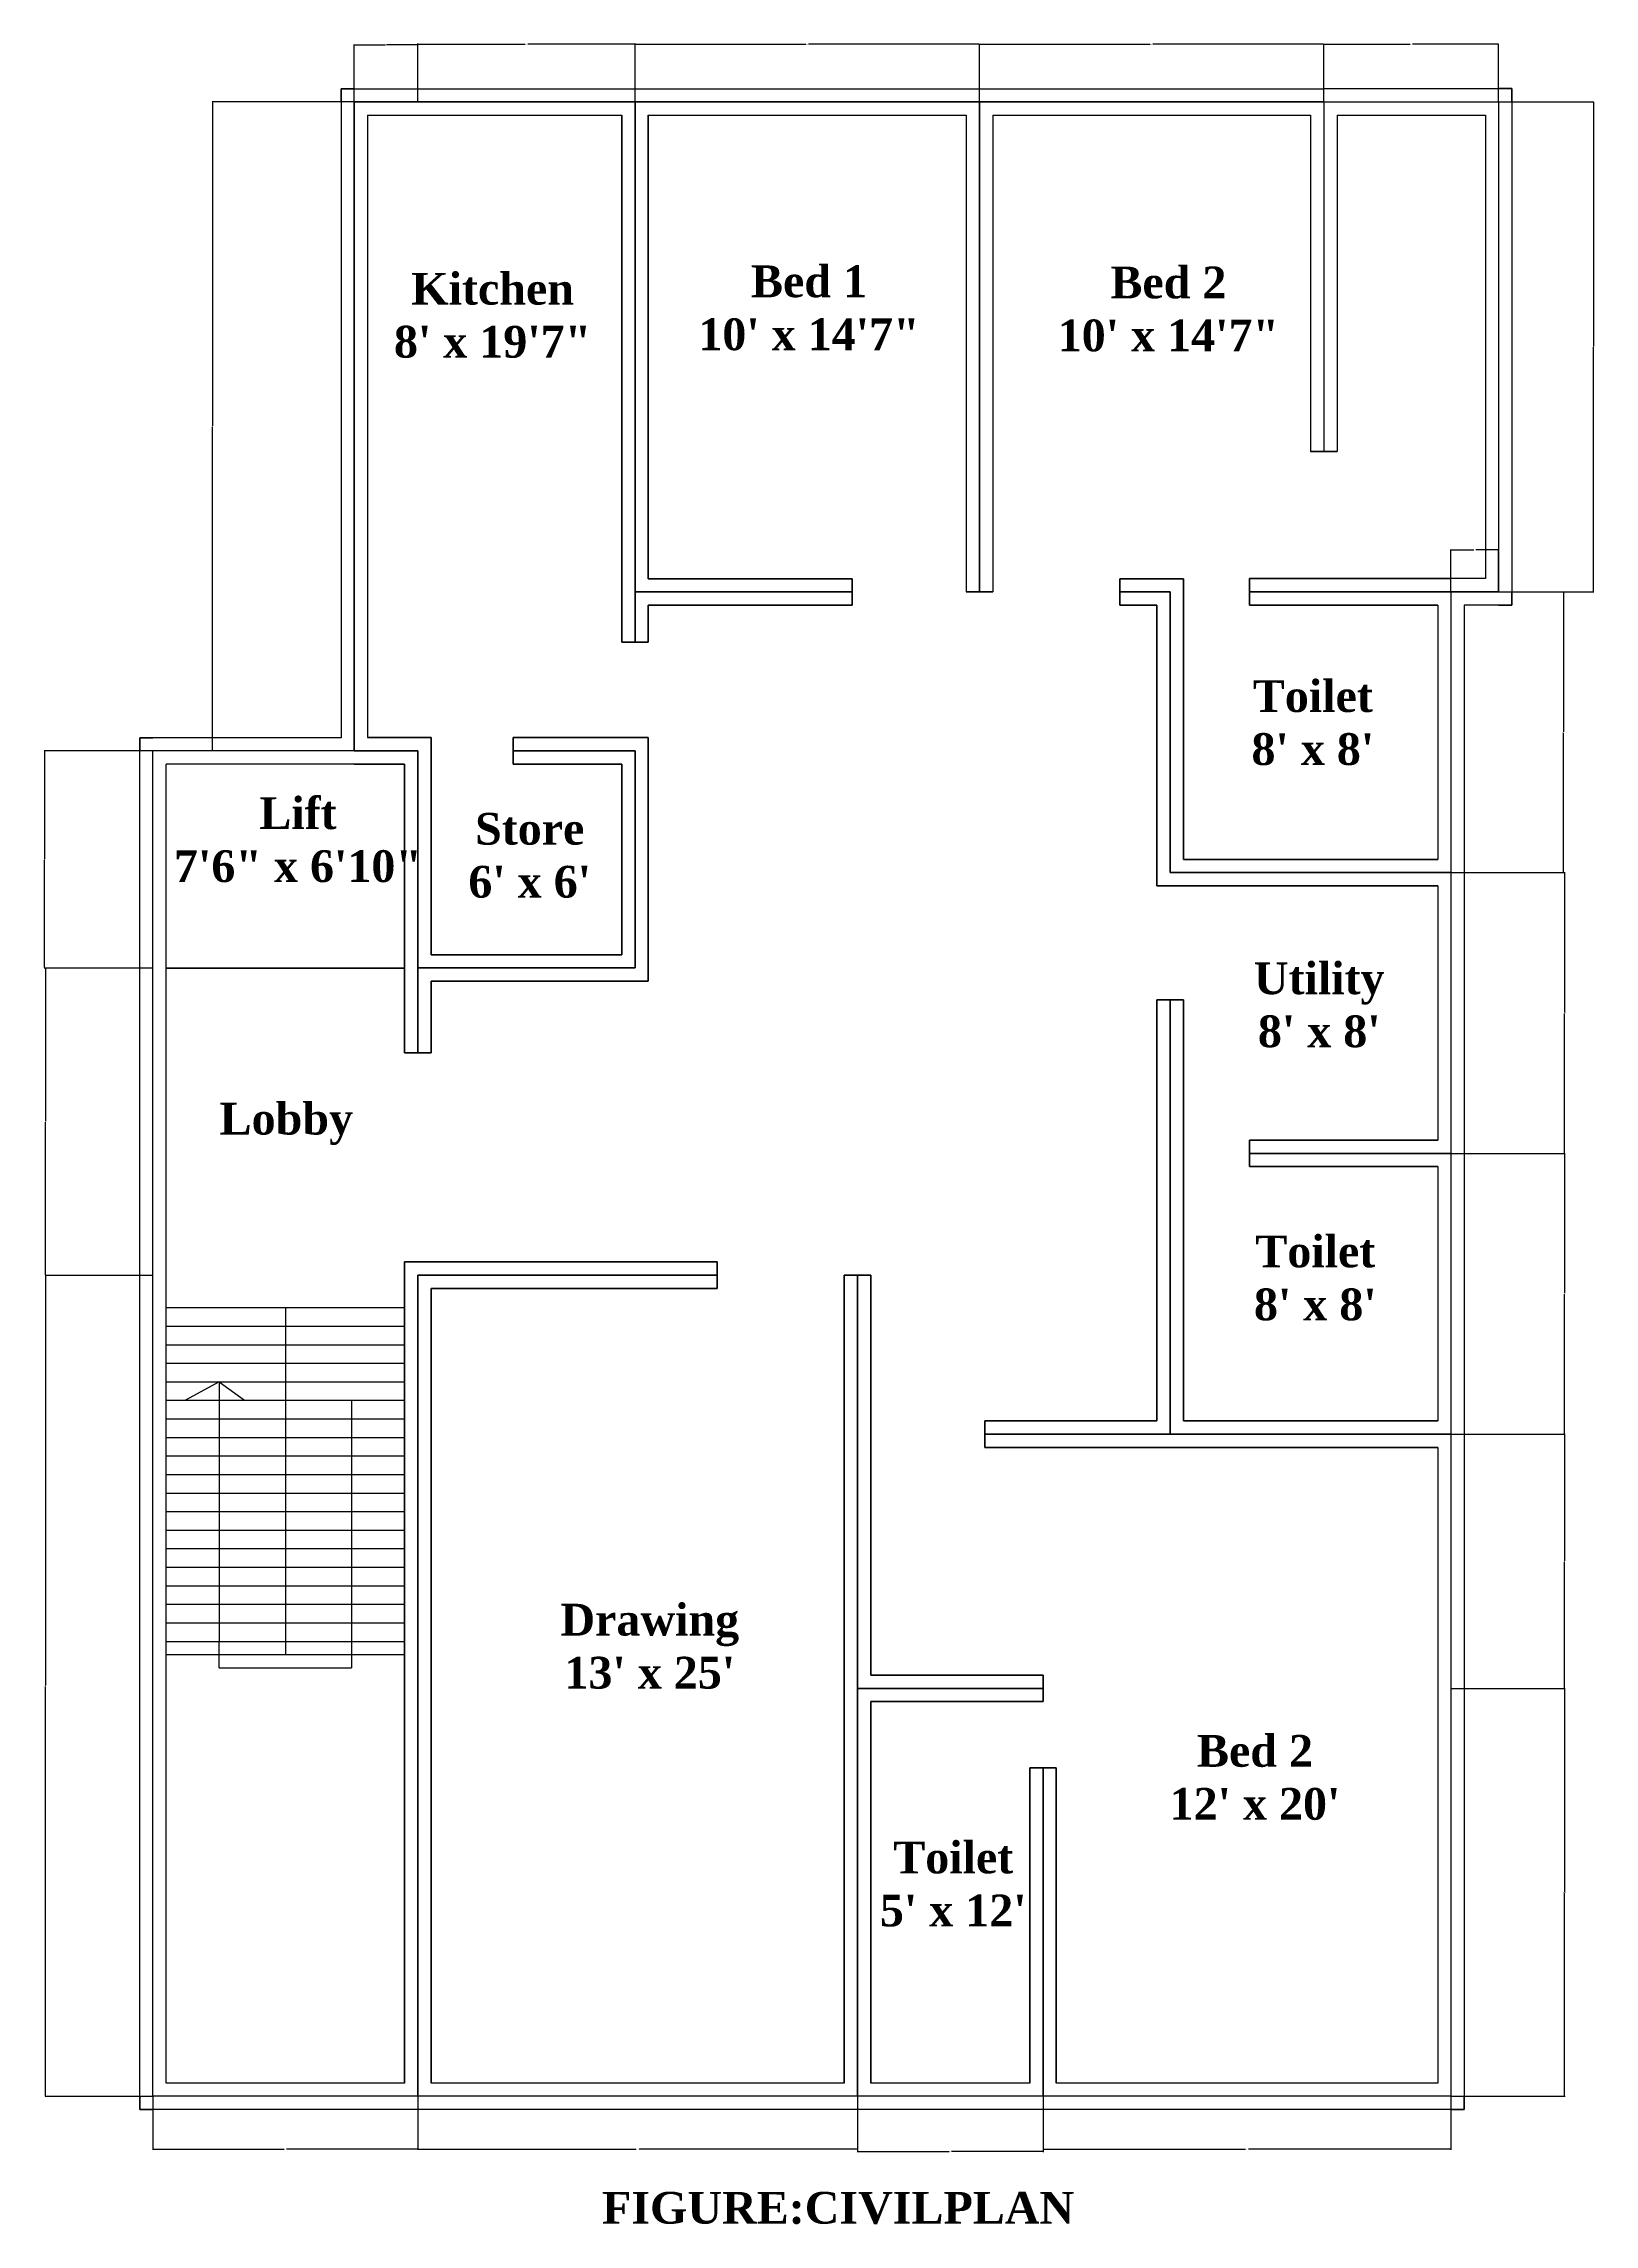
# Model space of a CAD drawing. Header units: inches. Extents: x 211 to 1411, y -712 to 111.
# Drawn here: x 826 to 1411, y -712 to 111 of the extents above; entities that cross this region are included whole.
import ezdxf

# ---------------------------------------------------------------- set-up
doc = ezdxf.new("R2010")
doc.units = ezdxf.units.IN
doc.header["$MEASUREMENT"] = 0
doc.dimstyles.get("Standard").update_dxf_attribs({"dimtxt": 0.18, "dimasz": 0.18, "dimexe": 0.18, "dimexo": 0.0625, "dimgap": 0.09, "dimtad": 0, "dimtih": 1, "dimtoh": 1, "dimdec": 0, "dimzin": 2, "dimdsep": 46, "dimlunit": 4, "dimtxsty": 'Standard', "dimcen": 0.09, "dimclrt": 6, "dimadec": 0, "dimazin": 0, "dimtfac": 1, "dimtdec": 0, "dimtofl": 0, "dimtmove": 0, "dimatfit": 3, "dimfxl": 1, "dimtolj": 1, "dimtzin": 0, "dimarcsym": 0})

# ---------------------------------------------------------------- blocks, each defined once
blk = doc.blocks.new('*D84')
at = {"color": 0, "lineweight": -2}
for p, q in [((942.83, 88.9), (942.83, 110.56)), ((943.01, 110.38), (954.63, 110.38)), ((966.65, 110.38), (955.02, 110.38)), ((966.83, 88.9), (966.83, 110.56))]:
    blk.add_line(p, q, dxfattribs=at)
at = {"color": 0}
for points in [[(943.01, 110.41), (943.01, 110.35), (942.83, 110.38)], [(966.65, 110.41), (966.65, 110.35), (966.83, 110.38)]]:
    blk.add_solid(points, dxfattribs=at)
at = {"layer": 'Defpoints', "color": 0}
for p in [(966.83, 110.38), (942.83, 88.84), (966.83, 88.84)]:
    blk.add_point(p, dxfattribs=at)
at = {"color": 6, "lineweight": 100, "insert": (954.83, 110.38), "char_height": 0.18, "attachment_point": 5}
blk.add_mtext("\\A1;2'", dxfattribs=at)
blk = doc.blocks.new('*D85')
at = {"color": 0, "lineweight": -2}
for p, q in [((966.83, 88.9), (966.83, 110.87)), ((967.01, 110.69), (1007.35, 110.69)), ((1048.65, 110.69), (1008.31, 110.69)), ((1048.83, 88.9), (1048.83, 110.87))]:
    blk.add_line(p, q, dxfattribs=at)
at = {"color": 0}
for points in [[(967.01, 110.72), (967.01, 110.66), (966.83, 110.69)], [(1048.65, 110.72), (1048.65, 110.66), (1048.83, 110.69)]]:
    blk.add_solid(points, dxfattribs=at)
at = {"layer": 'Defpoints', "color": 0}
for p in [(1048.83, 110.69), (966.83, 88.84), (1048.83, 88.84)]:
    blk.add_point(p, dxfattribs=at)
at = {"color": 6, "lineweight": 100, "insert": (1007.83, 110.69), "char_height": 0.18, "attachment_point": 5}
blk.add_mtext('\\A1;6\'-10"', dxfattribs=at)
blk = doc.blocks.new('*D86')
at = {"color": 0, "lineweight": -2}
for p, q in [((1048.83, 88.9), (1048.83, 110.8)), ((1049.01, 110.62), (1113.3, 110.62)), ((1178.65, 110.62), (1114.35, 110.62)), ((1178.83, 88.9), (1178.83, 110.8))]:
    blk.add_line(p, q, dxfattribs=at)
at = {"color": 0}
for points in [[(1049.01, 110.65), (1049.01, 110.59), (1048.83, 110.62)], [(1178.65, 110.65), (1178.65, 110.59), (1178.83, 110.62)]]:
    blk.add_solid(points, dxfattribs=at)
at = {"layer": 'Defpoints', "color": 0}
for p in [(1048.83, 110.62), (1048.83, 88.84), (1178.83, 88.84)]:
    blk.add_point(p, dxfattribs=at)
at = {"color": 6, "lineweight": 100, "insert": (1113.83, 110.62), "char_height": 0.18, "attachment_point": 5}
blk.add_mtext('\\A1;10\'-10"', dxfattribs=at)
blk = doc.blocks.new('*D87')
at = {"color": 0, "lineweight": -2}
for p, q in [((1178.83, 88.9), (1178.83, 110.8)), ((1179.01, 110.62), (1243.3, 110.62)), ((1308.65, 110.62), (1244.35, 110.62)), ((1308.83, 88.9), (1308.83, 110.8))]:
    blk.add_line(p, q, dxfattribs=at)
at = {"color": 0}
for points in [[(1179.01, 110.65), (1179.01, 110.59), (1178.83, 110.62)], [(1308.65, 110.65), (1308.65, 110.59), (1308.83, 110.62)]]:
    blk.add_solid(points, dxfattribs=at)
at = {"layer": 'Defpoints', "color": 0}
for p in [(1178.83, 110.62), (1178.83, 88.84), (1308.83, 88.84)]:
    blk.add_point(p, dxfattribs=at)
at = {"color": 6, "lineweight": 100, "insert": (1243.83, 110.62), "char_height": 0.18, "attachment_point": 5}
blk.add_mtext('\\A1;10\'-10"', dxfattribs=at)
blk = doc.blocks.new('*D88')
at = {"color": 0, "lineweight": -2}
for p, q in [((1308.83, 88.96), (1308.83, 110.8)), ((1309.01, 110.62), (1341.39, 110.62)), ((1374.65, 110.62), (1342.26, 110.62)), ((1374.83, 88.96), (1374.83, 110.8))]:
    blk.add_line(p, q, dxfattribs=at)
at = {"color": 0}
for points in [[(1309.01, 110.65), (1309.01, 110.59), (1308.83, 110.62)], [(1374.65, 110.65), (1374.65, 110.59), (1374.83, 110.62)]]:
    blk.add_solid(points, dxfattribs=at)
at = {"layer": 'Defpoints', "color": 0}
for p in [(1374.83, 110.62), (1308.83, 88.9), (1374.83, 88.9)]:
    blk.add_point(p, dxfattribs=at)
at = {"color": 6, "lineweight": 100, "insert": (1341.83, 110.62), "char_height": 0.18, "attachment_point": 5}
blk.add_mtext('\\A1;5\'-6"', dxfattribs=at)
blk = doc.blocks.new('*D89')
at = {"color": 0, "lineweight": -2}
for p, q in [((1374.89, 88.9), (1410.82, 88.9)), ((1410.64, 88.72), (1410.64, -3.42)), ((1410.64, -95.92), (1410.64, -3.78)), ((1374.89, -96.1), (1410.82, -96.1))]:
    blk.add_line(p, q, dxfattribs=at)
at = {"color": 0}
for points in [[(1410.61, 88.72), (1410.67, 88.72), (1410.64, 88.9)], [(1410.61, -95.92), (1410.67, -95.92), (1410.64, -96.1)]]:
    blk.add_solid(points, dxfattribs=at)
at = {"layer": 'Defpoints', "color": 0}
for p in [(1374.83, 88.9), (1374.83, -96.1), (1410.64, -96.1)]:
    blk.add_point(p, dxfattribs=at)
at = {"color": 6, "lineweight": 100, "insert": (1410.64, -3.6), "char_height": 0.18, "attachment_point": 5}
blk.add_mtext('\\A1;15\'-5"', dxfattribs=at)
blk = doc.blocks.new('*D90')
at = {"color": 0, "lineweight": -2}
for p, q in [((866.77, -156.16), (825.71, -156.16)), ((825.89, -156.34), (825.89, -196.98)), ((825.89, -237.98), (825.89, -197.34)), ((866.77, -238.16), (825.71, -238.16))]:
    blk.add_line(p, q, dxfattribs=at)
at = {"color": 0}
for points in [[(825.86, -156.34), (825.92, -156.34), (825.89, -156.16)], [(825.86, -237.98), (825.92, -237.98), (825.89, -238.16)]]:
    blk.add_solid(points, dxfattribs=at)
at = {"layer": 'Defpoints', "color": 0}
for p in [(866.83, -156.16), (825.89, -238.16), (866.83, -238.16)]:
    blk.add_point(p, dxfattribs=at)
at = {"color": 6, "lineweight": 100, "insert": (825.89, -197.16), "char_height": 0.18, "attachment_point": 5}
blk.add_mtext('\\A1;6\'-10"', dxfattribs=at)
blk = doc.blocks.new('*D91')
at = {"color": 0, "lineweight": -2}
for p, q in [((866.77, -238.16), (826.12, -238.16)), ((826.3, -238.34), (826.3, -295.98)), ((826.3, -353.98), (826.3, -296.34)), ((866.77, -354.16), (826.12, -354.16))]:
    blk.add_line(p, q, dxfattribs=at)
at = {"color": 0}
for points in [[(826.27, -238.34), (826.33, -238.34), (826.3, -238.16)], [(826.27, -353.98), (826.33, -353.98), (826.3, -354.16)]]:
    blk.add_solid(points, dxfattribs=at)
at = {"layer": 'Defpoints', "color": 0}
for p in [(866.83, -238.16), (826.3, -354.16), (866.83, -354.16)]:
    blk.add_point(p, dxfattribs=at)
at = {"color": 6, "lineweight": 100, "insert": (826.3, -296.16), "char_height": 0.18, "attachment_point": 5}
blk.add_mtext('\\A1;9\'-8"', dxfattribs=at)
blk = doc.blocks.new('*D92')
at = {"color": 0, "lineweight": -2}
for p, q in [((866.77, -354.16), (826.12, -354.16)), ((826.3, -354.34), (826.3, -508.98)), ((826.3, -663.98), (826.3, -509.34)), ((866.77, -664.16), (826.12, -664.16))]:
    blk.add_line(p, q, dxfattribs=at)
at = {"color": 0}
for points in [[(826.27, -354.34), (826.33, -354.34), (826.3, -354.16)], [(826.27, -663.98), (826.33, -663.98), (826.3, -664.16)]]:
    blk.add_solid(points, dxfattribs=at)
at = {"layer": 'Defpoints', "color": 0}
for p in [(866.83, -354.16), (826.3, -664.16), (866.83, -664.16)]:
    blk.add_point(p, dxfattribs=at)
at = {"color": 6, "lineweight": 100, "insert": (826.3, -509.16), "char_height": 0.18, "attachment_point": 5}
blk.add_mtext('\\A1;25\'-10"', dxfattribs=at)
blk = doc.blocks.new('*D93')
at = {"color": 0, "lineweight": -2}
for p, q in [((866.83, -664.16), (866.83, -684.25)), ((966.83, -664.16), (966.83, -684.25)), ((867.01, -684.07), (916.39, -684.07)), ((966.65, -684.07), (917.26, -684.07))]:
    blk.add_line(p, q, dxfattribs=at)
at = {"color": 0}
for points in [[(867.01, -684.04), (867.01, -684.1), (866.83, -684.07)], [(966.65, -684.04), (966.65, -684.1), (966.83, -684.07)]]:
    blk.add_solid(points, dxfattribs=at)
at = {"layer": 'Defpoints', "color": 0}
for p in [(866.83, -664.1), (966.83, -664.1), (966.83, -684.07)]:
    blk.add_point(p, dxfattribs=at)
at = {"color": 6, "lineweight": 100, "insert": (916.83, -684.07), "char_height": 0.18, "attachment_point": 5}
blk.add_mtext('\\A1;8\'-4"', dxfattribs=at)
blk = doc.blocks.new('*D94')
at = {"color": 0, "lineweight": -2}
for p, q in [((966.83, -664.16), (966.83, -684.25)), ((1132.83, -664.16), (1132.83, -684.25)), ((967.01, -684.07), (1049.29, -684.07)), ((1132.65, -684.07), (1050.37, -684.07))]:
    blk.add_line(p, q, dxfattribs=at)
at = {"color": 0}
for points in [[(967.01, -684.04), (967.01, -684.1), (966.83, -684.07)], [(1132.65, -684.04), (1132.65, -684.1), (1132.83, -684.07)]]:
    blk.add_solid(points, dxfattribs=at)
at = {"layer": 'Defpoints', "color": 0}
for p in [(966.83, -664.1), (1132.83, -664.1), (966.83, -684.07)]:
    blk.add_point(p, dxfattribs=at)
at = {"color": 6, "lineweight": 100, "insert": (1049.83, -684.07), "char_height": 0.18, "attachment_point": 5}
blk.add_mtext('\\A1;13\'-10"', dxfattribs=at)
blk = doc.blocks.new('*D95')
at = {"color": 0, "lineweight": -2}
for p, q in [((1132.83, -664.16), (1132.83, -685.13)), ((1202.83, -664.16), (1202.83, -685.13)), ((1133.01, -684.95), (1167.35, -684.95)), ((1202.65, -684.95), (1168.31, -684.95))]:
    blk.add_line(p, q, dxfattribs=at)
at = {"color": 0}
for points in [[(1133.01, -684.92), (1133.01, -684.98), (1132.83, -684.95)], [(1202.65, -684.92), (1202.65, -684.98), (1202.83, -684.95)]]:
    blk.add_solid(points, dxfattribs=at)
at = {"layer": 'Defpoints', "color": 0}
for p in [(1132.83, -664.1), (1202.83, -664.1), (1132.83, -684.95)]:
    blk.add_point(p, dxfattribs=at)
at = {"color": 6, "lineweight": 100, "insert": (1167.83, -684.95), "char_height": 0.18, "attachment_point": 5}
blk.add_mtext('\\A1;5\'-10"', dxfattribs=at)
blk = doc.blocks.new('*D96')
at = {"color": 0, "lineweight": -2}
for p, q in [((1202.83, -664.16), (1202.83, -684.25)), ((1356.83, -664.16), (1356.83, -684.25)), ((1203.01, -684.07), (1279.29, -684.07)), ((1356.65, -684.07), (1280.37, -684.07))]:
    blk.add_line(p, q, dxfattribs=at)
at = {"color": 0}
for points in [[(1203.01, -684.04), (1203.01, -684.1), (1202.83, -684.07)], [(1356.65, -684.04), (1356.65, -684.1), (1356.83, -684.07)]]:
    blk.add_solid(points, dxfattribs=at)
at = {"layer": 'Defpoints', "color": 0}
for p in [(1202.83, -664.1), (1356.83, -664.1), (1202.83, -684.07)]:
    blk.add_point(p, dxfattribs=at)
at = {"color": 6, "lineweight": 100, "insert": (1279.83, -684.07), "char_height": 0.18, "attachment_point": 5}
blk.add_mtext('\\A1;12\'-10"', dxfattribs=at)
blk = doc.blocks.new('*D97')
at = {"color": 0, "lineweight": -2}
for p, q in [((1356.89, -510.1), (1399.94, -510.1)), ((1399.76, -510.28), (1399.76, -586.92)), ((1399.76, -663.92), (1399.76, -587.28)), ((1356.89, -664.1), (1399.94, -664.1))]:
    blk.add_line(p, q, dxfattribs=at)
at = {"color": 0}
for points in [[(1399.73, -510.28), (1399.79, -510.28), (1399.76, -510.1)], [(1399.73, -663.92), (1399.79, -663.92), (1399.76, -664.1)]]:
    blk.add_solid(points, dxfattribs=at)
at = {"layer": 'Defpoints', "color": 0}
for p in [(1356.83, -510.1), (1356.83, -664.1), (1399.76, -664.1)]:
    blk.add_point(p, dxfattribs=at)
at = {"color": 6, "lineweight": 100, "insert": (1399.76, -587.1), "char_height": 0.18, "attachment_point": 5}
blk.add_mtext('\\A1;12\'-10"', dxfattribs=at)
blk = doc.blocks.new('*D98')
at = {"color": 0, "lineweight": -2}
for p, q in [((1356.89, -414.1), (1399.94, -414.1)), ((1399.76, -414.28), (1399.76, -461.92)), ((1399.76, -509.92), (1399.76, -462.28)), ((1356.89, -510.1), (1399.94, -510.1))]:
    blk.add_line(p, q, dxfattribs=at)
at = {"color": 0}
for points in [[(1399.73, -414.28), (1399.79, -414.28), (1399.76, -414.1)], [(1399.73, -509.92), (1399.79, -509.92), (1399.76, -510.1)]]:
    blk.add_solid(points, dxfattribs=at)
at = {"layer": 'Defpoints', "color": 0}
for p in [(1356.83, -414.1), (1356.83, -510.1), (1399.76, -510.1)]:
    blk.add_point(p, dxfattribs=at)
at = {"color": 6, "lineweight": 100, "insert": (1399.76, -462.1), "char_height": 0.18, "attachment_point": 5}
blk.add_mtext("\\A1;8'", dxfattribs=at)
blk = doc.blocks.new('*D99')
at = {"color": 0, "lineweight": -2}
for p, q in [((1356.89, -308.1), (1399.94, -308.1)), ((1399.76, -308.28), (1399.76, -360.92)), ((1399.76, -413.92), (1399.76, -361.28)), ((1356.89, -414.1), (1399.94, -414.1))]:
    blk.add_line(p, q, dxfattribs=at)
at = {"color": 0}
for points in [[(1399.73, -308.28), (1399.79, -308.28), (1399.76, -308.1)], [(1399.73, -413.92), (1399.79, -413.92), (1399.76, -414.1)]]:
    blk.add_solid(points, dxfattribs=at)
at = {"layer": 'Defpoints', "color": 0}
for p in [(1356.83, -308.1), (1356.83, -414.1), (1399.76, -414.1)]:
    blk.add_point(p, dxfattribs=at)
at = {"color": 6, "lineweight": 100, "insert": (1399.76, -361.1), "char_height": 0.18, "attachment_point": 5}
blk.add_mtext('\\A1;8\'-10"', dxfattribs=at)
blk = doc.blocks.new('*D100')
at = {"color": 0, "lineweight": -2}
for p, q in [((1356.89, -202.1), (1399.94, -202.1)), ((1399.76, -202.28), (1399.76, -254.92)), ((1399.76, -307.92), (1399.76, -255.28)), ((1356.89, -308.1), (1399.94, -308.1))]:
    blk.add_line(p, q, dxfattribs=at)
at = {"color": 0}
for points in [[(1399.73, -202.28), (1399.79, -202.28), (1399.76, -202.1)], [(1399.73, -307.92), (1399.79, -307.92), (1399.76, -308.1)]]:
    blk.add_solid(points, dxfattribs=at)
at = {"layer": 'Defpoints', "color": 0}
for p in [(1356.83, -202.1), (1356.83, -308.1), (1399.76, -308.1)]:
    blk.add_point(p, dxfattribs=at)
at = {"color": 6, "lineweight": 100, "insert": (1399.76, -255.1), "char_height": 0.18, "attachment_point": 5}
blk.add_mtext('\\A1;8\'-10"', dxfattribs=at)
blk = doc.blocks.new('*D101')
at = {"color": 0, "lineweight": -2}
for p, q in [((1356.83, -96.04), (1356.83, -80.11)), ((1357.01, -80.29), (1365.42, -80.29)), ((1374.65, -80.29), (1366.23, -80.29)), ((1374.83, -96.04), (1374.83, -80.11))]:
    blk.add_line(p, q, dxfattribs=at)
at = {"color": 0}
for points in [[(1357.01, -80.26), (1357.01, -80.32), (1356.83, -80.29)], [(1374.65, -80.26), (1374.65, -80.32), (1374.83, -80.29)]]:
    blk.add_solid(points, dxfattribs=at)
at = {"layer": 'Defpoints', "color": 0}
for p in [(1374.83, -80.29), (1356.83, -96.1), (1374.83, -96.1)]:
    blk.add_point(p, dxfattribs=at)
at = {"color": 6, "lineweight": 100, "insert": (1365.83, -80.29), "char_height": 0.18, "attachment_point": 5}
blk.add_mtext('\\A1;1\'-6"', dxfattribs=at)
blk = doc.blocks.new('*D102')
at = {"color": 0, "lineweight": -2}
for p, q in [((1356.89, -96.1), (1399.53, -96.1)), ((1399.35, -96.28), (1399.35, -148.92)), ((1399.35, -201.92), (1399.35, -149.28)), ((1356.89, -202.1), (1399.53, -202.1))]:
    blk.add_line(p, q, dxfattribs=at)
at = {"color": 0}
for points in [[(1399.32, -96.28), (1399.38, -96.28), (1399.35, -96.1)], [(1399.32, -201.92), (1399.38, -201.92), (1399.35, -202.1)]]:
    blk.add_solid(points, dxfattribs=at)
at = {"layer": 'Defpoints', "color": 0}
for p in [(1356.83, -96.1), (1356.83, -202.1), (1399.35, -202.1)]:
    blk.add_point(p, dxfattribs=at)
at = {"color": 6, "lineweight": 100, "insert": (1399.35, -149.1), "char_height": 0.18, "attachment_point": 5}
blk.add_mtext('\\A1;8\'-10"', dxfattribs=at)
blk = doc.blocks.new('*D103')
at = {"color": 0, "lineweight": -2}
for p, q in [((942.77, 88.84), (889.19, 88.84)), ((889.37, 88.66), (889.37, -33.48)), ((889.37, -155.98), (889.37, -33.84)), ((942.77, -156.16), (889.19, -156.16))]:
    blk.add_line(p, q, dxfattribs=at)
at = {"color": 0}
for points in [[(889.34, 88.66), (889.4, 88.66), (889.37, 88.84)], [(889.34, -155.98), (889.4, -155.98), (889.37, -156.16)]]:
    blk.add_solid(points, dxfattribs=at)
at = {"layer": 'Defpoints', "color": 0}
for p in [(889.37, 88.84), (942.83, 88.84), (942.83, -156.16)]:
    blk.add_point(p, dxfattribs=at)
at = {"color": 6, "insert": (889.37, -33.66), "char_height": 0.18, "attachment_point": 5}
blk.add_mtext('\\A1;20\'-5"', dxfattribs=at)

msp = doc.modelspace()

# ---------------------------------------------------------------- linework, layer by layer
at = {"lineweight": 100}
for p, q in [((937.83, 88.84), (937.83, 93.84)), ((942.83, 93.84), (937.83, 93.84)), ((1374.83, 93.9), (1379.83, 93.9)), ((1379.83, 88.9), (1379.83, 93.9)), ((1043.83, 83.84), (1043.83, -96.16)), ((1053.83, 83.84), (1053.83, -91.16)), ((1303.83, -43.16), (1313.83, -43.16)), ((1043.83, -96.16), (1043.83, -115.16)), ((1053.83, -91.16), (1130.83, -91.16)), ((1130.83, -91.16), (1130.83, -101.16)), ((1173.83, -96.16), (1183.83, -96.16)), ((1231.83, -91.16), (1250.83, -91.16)), ((1231.83, -91.16), (1231.83, -101.16)), ((1250.83, -91.16), (1255.83, -91.16)), ((1255.83, -96.1), (1255.83, -91.16)), ((1255.83, -197.1), (1255.83, -96.1)), ((1356.83, -91.1), (1280.83, -91.1)), ((1280.83, -91.1), (1280.83, -101.1)), ((1379.83, -96.1), (1379.83, -101.1)), ((1053.83, -101.16), (1053.83, -115.16)), ((1053.83, -101.16), (1130.83, -101.16)), ((1231.83, -101.16), (1245.83, -101.16)), ((1245.83, -202.1), (1245.83, -101.16)), ((1351.83, -101.1), (1280.83, -101.1)), ((1374.83, -101.1), (1379.83, -101.1)), ((1043.83, -115.16), (1053.83, -115.16)), ((866.83, -151.16), (861.83, -151.16)), ((861.83, -156.16), (861.83, -151.16)), ((947.83, -151.1), (966.83, -151.1)), ((966.83, -151.1), (971.83, -151.1)), ((971.83, -156.1), (971.83, -151.1)), ((971.83, -156.1), (971.83, -233.1)), ((1048.83, -151.1), (1002.83, -151.1)), ((1002.83, -151.1), (1002.83, -161.1)), ((1048.83, -151.1), (1053.83, -151.1)), ((1053.83, -156.1), (1053.83, -151.1)), ((1053.83, -238.1), (1053.83, -156.1)), ((942.83, -161.1), (961.83, -161.1)), ((961.83, -161.1), (961.83, -238.1)), ((1043.83, -161.1), (1002.83, -161.1)), ((1043.83, -233.1), (1043.83, -161.1)), ((1351.83, -197.1), (1255.83, -197.1)), ((1245.83, -202.1), (1245.83, -207.1)), ((1250.83, -207.1), (1245.83, -207.1)), ((1351.83, -207.1), (1250.83, -207.1)), ((871.83, -238.16), (961.83, -238.16)), ((961.83, -238.1), (961.83, -270.1)), ((971.83, -233.1), (1043.83, -233.1)), ((1053.83, -238.1), (1053.83, -243.1)), ((971.83, -243.1), (1048.83, -243.1)), ((971.83, -243.1), (971.83, -270.1)), ((1043.83, -243.1), (1053.83, -243.1)), ((1245.83, -409.1), (1245.83, -250.1)), ((1245.83, -250.1), (1255.83, -250.1)), ((1255.83, -409.1), (1255.83, -250.1)), ((961.83, -270.1), (971.83, -270.1)), ((1351.83, -303.1), (1280.83, -303.1)), ((1280.83, -303.1), (1280.83, -313.1)), ((1351.83, -313.1), (1280.83, -313.1)), ((961.83, -354.1), (961.83, -349.1)), ((966.83, -349.1), (961.83, -349.1)), ((966.83, -349.1), (1079.83, -349.1)), ((1079.83, -349.1), (1079.83, -359.1)), ((961.83, -659.1), (961.83, -354.1)), ((971.83, -659.1), (971.83, -359.1)), ((971.83, -359.1), (1079.83, -359.1)), ((1127.83, -510.1), (1127.83, -354.1)), ((1127.83, -354.1), (1137.83, -354.1)), ((1137.83, -505.1), (1137.83, -354.1)), ((1245.83, -409.1), (1180.83, -409.1)), ((1180.83, -409.1), (1180.83, -419.1)), ((1351.83, -409.1), (1255.83, -409.1)), ((1250.83, -419.1), (1180.83, -419.1)), ((1351.83, -419.1), (1250.83, -419.1)), ((1127.83, -659.1), (1127.83, -510.1)), ((1137.83, -505.1), (1202.83, -505.1)), ((1202.83, -505.1), (1202.83, -515.1)), ((1137.83, -659.1), (1137.83, -515.1)), ((1137.83, -515.1), (1202.83, -515.1)), ((1197.83, -659.1), (1197.83, -540.1)), ((1197.83, -540.1), (1207.83, -540.1)), ((1207.83, -659.1), (1207.83, -540.1)), ((861.83, -664.16), (861.83, -669.1)), ((1361.83, -664.1), (1361.83, -669.1)), ((866.83, -669.1), (861.83, -669.1)), ((1356.83, -669.1), (1361.83, -669.1))]:
    msp.add_line(p, q, dxfattribs=at)
for p, q in [((942.83, 93.84), (966.83, 93.84)), ((966.83, 93.84), (1048.83, 93.84)), ((1048.83, 93.84), (1178.83, 93.84)), ((1178.83, 93.84), (1308.83, 93.84)), ((1308.83, 93.9), (1374.83, 93.9)), ((937.83, 88.84), (937.83, -151.16)), ((947.83, 83.84), (966.83, 83.84)), ((947.83, 83.84), (947.83, -151.1)), ((966.83, 83.84), (1043.83, 83.84)), ((1053.83, 83.84), (1173.83, 83.84)), ((1173.83, 83.84), (1173.83, -96.16)), ((1183.83, 83.84), (1303.83, 83.84)), ((1183.83, 83.84), (1183.83, -96.16)), ((1303.83, 83.84), (1303.83, -43.16)), ((1313.83, 83.9), (1369.83, 83.9)), ((1313.83, 83.9), (1313.83, -43.16)), ((1369.83, 83.9), (1369.83, -91.1)), ((1379.83, 88.9), (1379.83, -96.1)), ((1369.83, -91.1), (1356.83, -91.1)), ((1351.83, -101.1), (1351.83, -197.1)), ((1374.83, -101.1), (1361.83, -101.1)), ((1361.83, -101.1), (1361.83, -202.1)), ((861.83, -238.16), (861.83, -156.16)), ((937.83, -151.16), (866.83, -151.16)), ((871.83, -238.16), (871.83, -161.16)), ((942.83, -161.16), (871.83, -161.16)), ((1361.83, -202.1), (1361.83, -308.1)), ((1351.83, -207.1), (1351.83, -303.1)), ((861.83, -354.16), (861.83, -238.16)), ((871.83, -354.16), (871.83, -238.16)), ((1361.83, -308.1), (1361.83, -414.1)), ((1351.83, -313.1), (1351.83, -409.1)), ((861.83, -664.16), (861.83, -354.16)), ((871.83, -659.1), (871.83, -354.16)), ((871.83, -366.33), (961.83, -366.33)), ((916.83, -366.33), (916.83, -492.33)), ((871.83, -373.33), (961.83, -373.33)), ((871.83, -380.33), (961.83, -380.33)), ((871.83, -387.33), (961.83, -387.33)), ((871.83, -394.33), (961.83, -394.33)), ((891.83, -394.33), (879.09, -401.33)), ((891.83, -394.33), (891.83, -492.33)), ((891.83, -394.33), (901.37, -401.33)), ((871.83, -401.33), (961.83, -401.33)), ((871.83, -401.33), (961.83, -401.33)), ((941.83, -401.33), (941.83, -492.33)), ((871.83, -408.33), (961.83, -408.33)), ((871.83, -408.33), (961.83, -408.33)), ((941.83, -408.33), (941.83, -492.33)), ((871.83, -415.33), (961.83, -415.33)), ((1351.83, -419.1), (1351.83, -510.1)), ((1361.83, -414.1), (1361.83, -510.1)), ((871.83, -422.33), (961.83, -422.33)), ((871.83, -422.33), (961.83, -422.33)), ((871.83, -422.33), (961.83, -422.33)), ((871.83, -422.33), (961.83, -422.33)), ((871.83, -422.33), (961.83, -422.33)), ((871.83, -422.33), (961.83, -422.33)), ((871.83, -429.33), (961.83, -429.33)), ((871.83, -436.33), (961.83, -436.33)), ((871.83, -436.33), (961.83, -436.33)), ((871.83, -443.33), (961.83, -443.33)), ((871.83, -443.33), (961.83, -443.33)), ((871.83, -443.33), (961.83, -443.33)), ((871.83, -443.33), (961.83, -443.33)), ((871.83, -450.33), (961.83, -450.33)), ((871.83, -457.33), (961.83, -457.33)), ((871.83, -457.33), (961.83, -457.33)), ((871.83, -457.33), (961.83, -457.33)), ((871.83, -464.33), (961.83, -464.33)), ((871.83, -464.33), (961.83, -464.33)), ((871.83, -464.33), (961.83, -464.33)), ((871.83, -464.33), (961.83, -464.33)), ((871.83, -471.33), (961.83, -471.33)), ((871.83, -478.33), (961.83, -478.33)), ((871.83, -485.33), (961.83, -485.33)), ((871.83, -485.33), (961.83, -485.33)), ((871.83, -485.33), (961.83, -485.33)), ((871.83, -492.33), (961.83, -492.33)), ((891.83, -502.33), (891.83, -492.33)), ((916.83, -492.33), (916.83, -497.33)), ((941.83, -492.33), (941.83, -497.33)), ((871.83, -497.33), (961.83, -497.33)), ((941.83, -497.33), (941.83, -502.33)), ((891.83, -502.33), (941.83, -502.33)), ((1351.83, -510.1), (1351.83, -659.1)), ((1361.83, -510.1), (1361.83, -664.1)), ((961.83, -659.1), (871.83, -659.1)), ((1127.83, -659.1), (971.83, -659.1)), ((1197.83, -659.1), (1137.83, -659.1)), ((1351.83, -659.1), (1207.83, -659.1)), ((966.83, -669.1), (866.83, -669.1)), ((1132.83, -669.1), (966.83, -669.1)), ((1202.83, -669.1), (1132.83, -669.1)), ((1356.83, -669.1), (1202.83, -669.1))]:
    msp.add_line(p, q)
at = {"color": 6, "lineweight": 100}
for p, q in [((942.83, 88.84), (966.83, 88.84)), ((942.83, 88.84), (942.83, -156.16)), ((966.83, 88.84), (1048.83, 88.84)), ((1048.83, 88.84), (1178.83, 88.84)), ((1048.83, 88.84), (1048.83, -96.16)), ((1178.83, 88.84), (1308.83, 88.84)), ((1178.83, 88.84), (1178.83, -96.16)), ((1048.83, -96.16), (1048.83, -115.16)), ((1048.83, -96.16), (1130.83, -96.16)), ((1231.83, -96.16), (1250.83, -96.16)), ((1250.83, -202.1), (1250.83, -96.1)), ((1356.83, -96.1), (1280.83, -96.1)), ((942.83, -156.1), (966.83, -156.1)), ((966.83, -156.1), (966.83, -238.1)), ((1048.83, -156.1), (1002.83, -156.1)), ((1048.83, -238.1), (1048.83, -156.1)), ((1356.83, -202.1), (1250.83, -202.1)), ((966.83, -238.1), (1048.83, -238.1)), ((966.83, -238.1), (966.83, -270.1)), ((1250.83, -414.1), (1250.83, -250.1)), ((1356.83, -308.1), (1280.83, -308.1)), ((966.83, -664.1), (966.83, -354.1)), ((966.83, -354.1), (1079.83, -354.1)), ((1132.83, -510.1), (1132.83, -354.1)), ((1250.83, -414.1), (1180.83, -414.1)), ((1356.83, -414.1), (1250.83, -414.1)), ((1132.83, -664.1), (1132.83, -510.1)), ((1132.83, -510.1), (1202.83, -510.1)), ((1202.83, -664.1), (1202.83, -540.1))]:
    msp.add_line(p, q, dxfattribs=at)
at = {"color": 3}
for p, q in [((942.83, 88.84), (942.83, -156.16)), ((947.83, -156.1), (947.83, -156.16)), ((1351.83, -313.1), (1351.83, -409.1)), ((871.83, -664.16), (871.83, -664.1))]:
    msp.add_line(p, q, dxfattribs=at)
at = {"color": 6}
for p, q in [((1308.83, 88.9), (1374.83, 88.9)), ((1308.83, 88.84), (1308.83, -43.16)), ((1374.83, 88.9), (1374.83, -96.1)), ((1356.83, -96.1), (1356.83, -202.1)), ((866.83, -238.16), (866.83, -156.16)), ((942.83, -156.16), (866.83, -156.16)), ((1356.83, -202.1), (1356.83, -308.1)), ((866.83, -354.16), (866.83, -238.16)), ((1356.83, -308.1), (1356.83, -414.1)), ((866.83, -664.16), (866.83, -354.16)), ((1356.83, -414.1), (1356.83, -510.1)), ((1356.83, -510.1), (1356.83, -664.1)), ((966.83, -664.1), (866.83, -664.1)), ((1132.83, -664.1), (966.83, -664.1)), ((1202.83, -664.1), (1132.83, -664.1)), ((1356.83, -664.1), (1202.83, -664.1))]:
    msp.add_line(p, q, dxfattribs=at)
at = {"color": 3, "lineweight": 100}
for p, q in [((1245.83, -96.16), (1245.83, -96.1)), ((971.83, -156.1), (971.83, -233.1)), ((1043.83, -233.1), (1043.83, -161.1)), ((1351.83, -313.1), (1280.83, -313.1)), ((1127.83, -659.1), (1127.83, -510.1))]:
    msp.add_line(p, q, dxfattribs=at)
at = {"color": 5}
msp.add_line((1374.83, -96.1), (1356.83, -96.1), dxfattribs=at)

# ---------------------------------------------------------------- texts
at = {"color": 5, "lineweight": 100, "char_height": 12, "width": 106, "attachment_point": 2}
for s, insert in [('{\\fTimes New Roman|b1|i0|c0|p18;\\C4;Kitchen\\P8\' x 19\'7"}', (995.06, 24.33)), ('{\\fTimes New Roman|b1|i0|c0|p18;\\C4;Bed 1\\P10\' x 14\'7"}', (1114.5, 27.14)), ('{\\fTimes New Roman|b1|i0|c0|p18;\\C4;Bed 2\\P10\' x 14\'7"}', (1250.17, 26.71)), ("{\\fTimes New Roman|b1|i0|c0|p18;\\C4;Toilet\\P8' x 8'}", (1304.69, -129.47)), ('{\\fTimes New Roman|b1|i0|c0|p18;\\C4;Lift\\P7\'6" x 6\'10"}', (921.59, -173.66)), ("{\\fTimes New Roman|b1|i0|c0|p18;\\C4;Store\\P6' x 6'}", (1009.06, -179.54)), ("{\\fTimes New Roman|b1|i0|c0|p18;\\C4;Utility\\P8' x 8'}", (1307.11, -236.01)), ('{\\fTimes New Roman|b1|i0|c0|p18;\\C4;Lobby}', (917.18, -288.99)), ("{\\fTimes New Roman|b1|i0|c0|p18;\\C4;Toilet\\P8' x 8'}", (1305.63, -339.12)), ("{\\fTimes New Roman|b1|i0|c0|p18;\\C4;Drawing\\P13' x 25'}", (1054.39, -478.15)), ("{\\fTimes New Roman|b1|i0|c0|p18;\\C4;Bed 2\\P12' x 20'}", (1282.86, -527.68)), ("{\\fTimes New Roman|b1|i0|c0|p18;\\C4;Toilet\\P5' x 12'}", (1168.94, -567.93))]:
    msp.add_mtext(s, dxfattribs=dict(at, insert=insert))
at = {"insert": (1036.35, -700.17), "char_height": 12, "width": 2.5237, "attachment_point": 1}
msp.add_mtext('{\\fTimes New Roman|b1|i0|c0|p18;\\C4;FIGURE:CIVILPLAN}', dxfattribs=at)

# ---------------------------------------------------------------- dimensions: what is measured, and where the dimension line sits
at = {"lineweight": 100}
for base, p1, p2, picture, middle in [((966.83, 110.38), (942.83, 88.84), (966.83, 88.84), '*D84', (954.83, 110.38)), ((1048.83, 110.69), (966.83, 88.84), (1048.83, 88.84), '*D85', (1007.83, 110.69)), ((1048.83, 110.62), (1178.83, 88.84), (1048.83, 88.84), '*D86', (1113.83, 110.62)), ((1178.83, 110.62), (1308.83, 88.84), (1178.83, 88.84), '*D87', (1243.83, 110.62)), ((1374.83, 110.62), (1308.83, 88.9), (1374.83, 88.9), '*D88', (1341.83, 110.62)), ((1374.83, -80.29), (1356.83, -96.1), (1374.83, -96.1), '*D101', (1365.83, -80.29)), ((966.83, -684.07), (866.83, -664.1), (966.83, -664.1), '*D93', (916.83, -684.07)), ((966.83, -684.07), (1132.83, -664.1), (966.83, -664.1), '*D94', (1049.83, -684.07)), ((1132.83, -684.95), (1202.83, -664.1), (1132.83, -664.1), '*D95', (1167.83, -684.95)), ((1202.83, -684.07), (1356.83, -664.1), (1202.83, -664.1), '*D96', (1279.83, -684.07))]:
    dim = msp.add_linear_dim(base=base, p1=p1, p2=p2, dimstyle='Standard', dxfattribs=at)
    dim.commit()
    dim.dimension.update_dxf_attribs({"geometry": picture, "text_midpoint": middle})
dim = msp.add_linear_dim(base=(889.37, 88.84), p1=(942.83, -156.16), p2=(942.83, 88.84), angle=90, dimstyle='Standard')
dim.commit()
dim.dimension.update_dxf_attribs({"geometry": '*D103', "text_midpoint": (889.37, -33.66)})
for base, p1, p2, picture, middle in [((1410.64, -96.1), (1374.83, 88.9), (1374.83, -96.1), '*D89', (1410.64, -3.6)), ((1399.35, -202.1), (1356.83, -96.1), (1356.83, -202.1), '*D102', (1399.35, -149.1)), ((825.89, -238.16), (866.83, -156.16), (866.83, -238.16), '*D90', (825.89, -197.16)), ((1399.76, -308.1), (1356.83, -202.1), (1356.83, -308.1), '*D100', (1399.76, -255.1)), ((826.3, -354.16), (866.83, -238.16), (866.83, -354.16), '*D91', (826.3, -296.16)), ((1399.76, -414.1), (1356.83, -308.1), (1356.83, -414.1), '*D99', (1399.76, -361.1)), ((826.3, -664.16), (866.83, -354.16), (866.83, -664.16), '*D92', (826.3, -509.16)), ((1399.76, -510.1), (1356.83, -414.1), (1356.83, -510.1), '*D98', (1399.76, -462.1)), ((1399.76, -664.1), (1356.83, -510.1), (1356.83, -664.1), '*D97', (1399.76, -587.1))]:
    dim = msp.add_linear_dim(base=base, p1=p1, p2=p2, angle=90, dimstyle='Standard', dxfattribs=at)
    dim.commit()
    dim.dimension.update_dxf_attribs({"geometry": picture, "text_midpoint": middle})

doc.saveas('drawing.dxf')
